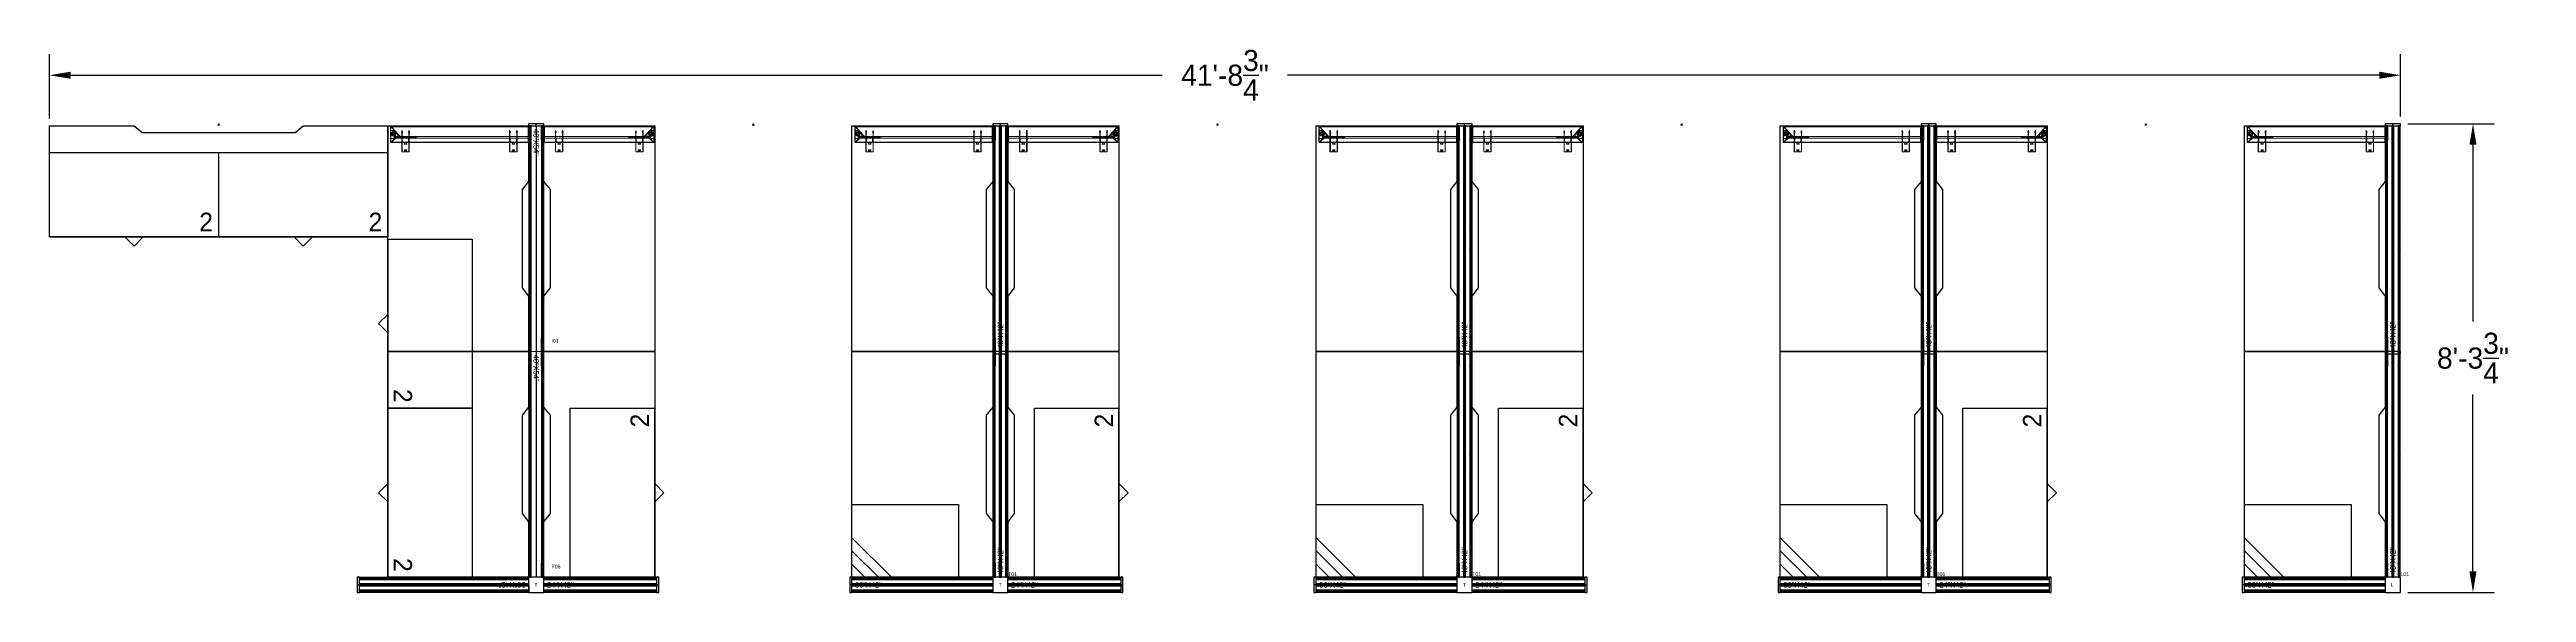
# Model space of a CAD drawing. Header units: inches. Extents: x 126 to 13186, y 9 to 361.
# Drawn here: x 126 to 654, y 36 to 152 of the extents above; entities that cross this region are included whole.
import ezdxf

# ---------------------------------------------------------------- set-up
doc = ezdxf.new("R2010")
doc.units = ezdxf.units.IN
doc.header["$MEASUREMENT"] = 0
for name, color, linetype in [('DD2D', 7, 'Continuous'), ('DD2D_Geometry', 7, 'Continuous'), ('ENFASIS NEW', 7, 'Continuous'), ('Id Unión', 7, 'Continuous'), ('LATEFILE', 7, 'Continuous'), ('LATFILE', 7, 'Continuous'), ('LF', 7, 'Continuous'), ('S7000', 7, 'Continuous')]:
    doc.layers.add(name, color=color, linetype=linetype)
doc.styles.get("Standard").update_dxf_attribs({"font": 'stylu.ttf'})
doc.dimstyles.get("Standard").update_dxf_attribs({"dimscale": 25, "dimtxt": 0.18, "dimasz": 0.18, "dimexe": 0.18, "dimexo": 0.0625, "dimgap": 0.09, "dimtad": 0, "dimtih": 1, "dimtoh": 1, "dimzin": 0, "dimdsep": 46, "dimlunit": 4, "dimtxsty": 'Standard', "dimcen": 0.09, "dimadec": 0, "dimazin": 0, "dimtfac": 1, "dimtofl": 0, "dimtmove": 0, "dimatfit": 3, "dimfxl": 1, "dimtolj": 1, "dimtzin": 0, "dimarcsym": 0})

# ---------------------------------------------------------------- blocks, each defined once
blk = doc.blocks.new('DD40103048AB')
at = {"color": 1}
for p, q in [((0.004, -0.004), (-0.004, 0.004)), ((0.004, 0.004), (-0.004, -0.004))]:
    blk.add_line(p, q, dxfattribs=at)
blk.add_lwpolyline([(-0.266, -0.042), (0.266, -0.042), (0.31, -0.007), (0.61, -0.007), (0.61, -0.769), (-0.61, -0.769), (-0.61, -0.007), (-0.31, -0.007)], close=True)
blk.add_point((0, 0))
blk.add_point((0, 0))
blk.add_point((0, 0), dxfattribs=at)
blk = doc.blocks.new('DD40102448AB')
at = {"color": 1}
for p, q in [((0.004, -0.004), (-0.004, 0.004)), ((0.004, 0.004), (-0.004, -0.004))]:
    blk.add_line(p, q, dxfattribs=at)
blk.add_lwpolyline([(-0.266, -0.042), (0.266, -0.042), (0.31, -0.007), (0.61, -0.007), (0.61, -0.607), (-0.61, -0.607), (-0.61, -0.007), (-0.31, -0.007)], close=True)
blk.add_point((0, 0))
blk.add_point((0, 0))
blk.add_point((0, 0), dxfattribs=at)
blk = doc.blocks.new('DD40102472AB')
at = {"color": 1}
for p, q in [((0.004, -0.004), (-0.004, 0.004)), ((0.004, 0.004), (-0.004, -0.004))]:
    blk.add_line(p, q, dxfattribs=at)
blk.add_lwpolyline([(-0.414, -0.042), (0.414, -0.042), (0.458, -0.007), (0.915, -0.007), (0.915, -0.607), (-0.915, -0.607), (-0.915, -0.007), (-0.458, -0.007)], close=True)
blk.add_point((0, 0))
blk.add_point((0, 0))
blk.add_point((0, 0), dxfattribs=at)
blk = doc.blocks.new('DD350630S')
at = {"color": 0, "linetype": 'Continuous', "lineweight": 0}
for p, q in [((0.002, 0.023), (0, 0.023)), ((0, 0.013), (0, 0.023)), ((0.002, 0.016), (0, 0.016)), ((0, 0), (0, 0.013)), ((0, 0.013), (0.002, 0.013)), ((0.002, 0.023), (0.002, 0.013)), ((0.002, 0), (0.002, 0.013)), ((0.003, -0.001), (0.09, -0.001)), ((0.003, -0.003), (0.09, -0.003)), ((0.004, -0.003), (0.004, -0.745)), ((0.005, -0.001), (0.005, -0.003)), ((0.005, -0.003), (0.005, -0.745)), ((0.011, -0.001), (0.011, -0.003)), ((0.024, -0.063), (0.024, -0.064)), ((0.032, -0.063), (0.024, -0.063)), ((0.031, -0.064), (0.024, -0.064)), ((0.024, -0.101), (0.024, -0.103)), ((0.024, -0.101), (0.031, -0.101)), ((0.024, -0.103), (0.032, -0.103)), ((0.025, -0.001), (0.025, -0.003)), ((0.031, -0.001), (0.031, -0.003)), ((0.037, -0.064), (0.031, -0.064)), ((0.031, -0.101), (0.037, -0.101)), ((0.036, -0.063), (0.032, -0.063)), ((0.032, -0.103), (0.036, -0.103)), ((0.087, -0.063), (0.036, -0.063)), ((0.036, -0.103), (0.087, -0.103)), ((0.087, -0.064), (0.037, -0.064)), ((0.037, -0.101), (0.087, -0.101)), ((0.057, -0.003), (0.057, -0.722)), ((0.058, -0.003), (0.058, -0.724)), ((0.058, -0.003), (0.058, -0.725)), ((0.058, -0.003), (0.058, -0.724)), ((0.062, -0.001), (0.062, -0.003)), ((0.066, -0.003), (0.066, -0.719)), ((0.067, -0.003), (0.067, -0.719)), ((0.068, -0.001), (0.068, -0.003)), ((0.07, -0.066), (0.07, -0.063)), ((0.087, -0.066), (0.07, -0.066)), ((0.07, -0.1), (0.087, -0.1)), ((0.07, -0.103), (0.07, -0.1)), ((0.071, -0.063), (0.071, -0.066)), ((0.071, -0.1), (0.071, -0.103)), ((0.077, -0.001), (0.077, -0.003)), ((0.082, -0.001), (0.082, -0.003)), ((0.083, -0.001), (0.083, -0.003)), ((0.087, -0.063), (0.087, -0.003)), ((0.087, -0.063), (0.087, -0.063)), ((0.087, -0.063), (0.087, -0.063)), ((0.087, -0.066), (0.087, -0.063)), ((0.087, -0.065), (0.087, -0.063)), ((0.087, -0.063), (0.14, -0.063)), ((0.087, -0.064), (0.087, -0.064)), ((0.087, -0.064), (0.14, -0.064)), ((0.087, -0.065), (0.087, -0.1)), ((0.087, -0.066), (0.087, -0.066)), ((0.087, -0.066), (0.087, -0.066)), ((0.089, -0.066), (0.087, -0.066)), ((0.087, -0.1), (0.087, -0.066)), ((0.087, -0.1), (0.087, -0.1)), ((0.087, -0.103), (0.087, -0.1)), ((0.087, -0.1), (0.087, -0.1)), ((0.087, -0.103), (0.087, -0.1)), ((0.087, -0.1), (0.089, -0.1)), ((0.087, -0.101), (0.087, -0.101)), ((0.087, -0.101), (0.14, -0.101)), ((0.087, -0.103), (0.087, -0.103)), ((0.087, -0.103), (0.087, -0.103)), ((0.087, -0.103), (0.14, -0.103)), ((0.087, -0.647), (0.087, -0.103)), ((0.088, -0.001), (0.088, -0.003)), ((0.089, -0.063), (0.089, -0.003)), ((0.089, -0.1), (0.089, -0.066)), ((0.089, -0.647), (0.089, -0.103)), ((0.09, -0.001), (0.09, -0.003)), ((0.092, -0.086), (0.092, -0.079)), ((0.099, -0.079), (0.099, -0.086)), ((0.11, -0.064), (0.11, -0.063)), ((0.11, -0.101), (0.11, -0.103)), ((0.129, -0.086), (0.129, -0.079)), ((0.135, -0.079), (0.135, -0.086)), ((0.14, -0.063), (0.14, -0.065)), ((0.14, -0.065), (0.14, -0.1)), ((0.14, -0.1), (0.14, -0.103)), ((0.024, -0.647), (0.024, -0.648)), ((0.032, -0.647), (0.024, -0.647)), ((0.031, -0.648), (0.024, -0.648)), ((0.037, -0.648), (0.031, -0.648)), ((0.036, -0.647), (0.032, -0.647)), ((0.087, -0.647), (0.036, -0.647)), ((0.087, -0.648), (0.037, -0.648)), ((0.066, -0.609), (0.061, -0.609)), ((0.061, -0.609), (0.061, -0.714)), ((0.066, -0.633), (0.067, -0.633)), ((0.066, -0.64), (0.067, -0.64)), ((0.07, -0.65), (0.07, -0.647)), ((0.087, -0.65), (0.07, -0.65)), ((0.071, -0.647), (0.071, -0.65)), ((0.087, -0.647), (0.087, -0.647)), ((0.087, -0.65), (0.087, -0.647)), ((0.087, -0.647), (0.087, -0.647)), ((0.087, -0.649), (0.087, -0.647)), ((0.087, -0.647), (0.14, -0.647)), ((0.087, -0.648), (0.087, -0.648)), ((0.087, -0.648), (0.14, -0.648)), ((0.087, -0.649), (0.087, -0.684)), ((0.087, -0.65), (0.087, -0.65)), ((0.087, -0.65), (0.087, -0.65)), ((0.089, -0.65), (0.087, -0.65)), ((0.087, -0.684), (0.087, -0.65)), ((0.089, -0.684), (0.089, -0.65)), ((0.092, -0.67), (0.092, -0.663)), ((0.099, -0.663), (0.099, -0.67)), ((0.11, -0.648), (0.11, -0.647)), ((0.129, -0.67), (0.129, -0.663)), ((0.135, -0.663), (0.135, -0.67)), ((0.14, -0.647), (0.14, -0.649)), ((0.14, -0.649), (0.14, -0.684)), ((0.004, -0.743), (0.064, -0.688)), ((0.004, -0.743), (0.064, -0.688)), ((0.005, -0.744), (0.065, -0.689)), ((0.005, -0.744), (0.065, -0.689)), ((0.087, -0.745), (0.006, -0.745)), ((0.087, -0.745), (0.006, -0.745)), ((0.087, -0.747), (0.006, -0.747)), ((0.006, -0.747), (0.087, -0.747)), ((0.024, -0.685), (0.024, -0.687)), ((0.024, -0.685), (0.031, -0.685)), ((0.024, -0.687), (0.032, -0.687)), ((0.025, -0.727), (0.046, -0.708)), ((0.025, -0.745), (0.025, -0.727)), ((0.068, -0.745), (0.025, -0.745)), ((0.031, -0.685), (0.037, -0.685)), ((0.032, -0.687), (0.036, -0.687)), ((0.036, -0.687), (0.087, -0.687)), ((0.037, -0.685), (0.087, -0.685)), ((0.046, -0.708), (0.065, -0.708)), ((0.065, -0.718), (0.056, -0.718)), ((0.056, -0.718), (0.056, -0.728)), ((0.056, -0.728), (0.068, -0.728)), ((0.065, -0.719), (0.057, -0.722)), ((0.065, -0.719), (0.057, -0.723)), ((0.057, -0.722), (0.058, -0.724)), ((0.057, -0.723), (0.058, -0.724)), ((0.058, -0.724), (0.066, -0.721)), ((0.066, -0.721), (0.058, -0.724)), ((0.066, -0.721), (0.058, -0.724)), ((0.058, -0.724), (0.066, -0.721)), ((0.058, -0.725), (0.066, -0.722)), ((0.058, -0.726), (0.066, -0.722)), ((0.058, -0.724), (0.058, -0.725)), ((0.058, -0.724), (0.058, -0.726)), ((0.066, -0.692), (0.061, -0.692)), ((0.066, -0.714), (0.061, -0.714)), ((0.064, -0.702), (0.064, -0.709)), ((0.064, -0.702), (0.066, -0.702)), ((0.064, -0.709), (0.066, -0.709)), ((0.065, -0.704), (0.067, -0.704)), ((0.065, -0.704), (0.065, -0.707)), ((0.065, -0.707), (0.067, -0.707)), ((0.065, -0.708), (0.065, -0.718)), ((0.066, -0.673), (0.067, -0.673)), ((0.066, -0.68), (0.067, -0.68)), ((0.066, -0.689), (0.066, -0.719)), ((0.066, -0.701), (0.067, -0.701)), ((0.066, -0.707), (0.067, -0.707)), ((0.067, -0.689), (0.067, -0.719)), ((0.067, -0.722), (0.087, -0.744)), ((0.067, -0.723), (0.087, -0.744)), ((0.068, -0.721), (0.088, -0.743)), ((0.068, -0.721), (0.088, -0.743)), ((0.068, -0.728), (0.068, -0.745)), ((0.07, -0.684), (0.087, -0.684)), ((0.07, -0.687), (0.07, -0.684)), ((0.071, -0.684), (0.071, -0.687)), ((0.087, -0.684), (0.087, -0.684)), ((0.087, -0.687), (0.087, -0.684)), ((0.087, -0.684), (0.087, -0.684)), ((0.087, -0.687), (0.087, -0.684)), ((0.087, -0.684), (0.089, -0.684)), ((0.087, -0.685), (0.087, -0.685)), ((0.087, -0.685), (0.14, -0.685)), ((0.087, -0.687), (0.087, -0.687)), ((0.087, -0.687), (0.087, -0.687)), ((0.087, -0.687), (0.14, -0.687)), ((0.087, -0.744), (0.087, -0.687)), ((0.089, -0.744), (0.089, -0.687)), ((0.11, -0.685), (0.11, -0.687)), ((0.14, -0.684), (0.14, -0.687))]:
    blk.add_line(p, q, dxfattribs=at)
for centre, radius, start, end in [((0.003, 0), 0.00253, 180, 270), ((0.003, 0), 0.000633, 180, 270), ((0.034, -0.064), 0.00278, 0, 180), ((0.034, -0.064), 0.00278, 180, 0), ((0.034, -0.101), 0.00278, 0, 180), ((0.034, -0.101), 0.00278, 180, 0), ((0.096, -0.079), 0.00317, 0, 180), ((0.096, -0.086), 0.00317, 180, 0), ((0.132, -0.079), 0.00318, 0, 180), ((0.132, -0.086), 0.00318, 180, 0), ((0.034, -0.648), 0.00278, 0, 180), ((0.034, -0.648), 0.00278, 180, 0), ((0.096, -0.663), 0.00317, 0, 180), ((0.096, -0.67), 0.00317, 180, 0), ((0.132, -0.663), 0.00318, 0, 180), ((0.132, -0.67), 0.00318, 180, 0), ((0.043, -0.73), 0.013, 90, 270), ((0.034, -0.685), 0.00278, 0, 180), ((0.034, -0.685), 0.00278, 180, 0), ((0.043, -0.73), 0.0098, 90, 270), ((0.043, -0.73), 0.0085, 90, 270), ((0.043, -0.73), 0.008, 90, 270), ((0.043, -0.73), 0.00675, 0, 180), ((0.043, -0.73), 0.006, 90, 270), ((0.043, -0.73), 0.0065, 90, 270), ((0.043, -0.73), 0.00675, 180, 0), ((0.043, -0.73), 0.00545, 90, 270), ((0.043, -0.73), 0.00476, 90, 270), ((0.043, -0.73), 0.0045, 90, 270), ((0.043, -0.73), 0.013, 270, 90), ((0.043, -0.73), 0.0098, 270, 90), ((0.043, -0.73), 0.0085, 270, 90), ((0.043, -0.73), 0.008, 270, 90), ((0.043, -0.73), 0.006, 270, 90), ((0.043, -0.73), 0.0065, 270, 90), ((0.043, -0.73), 0.00545, 270, 90), ((0.043, -0.73), 0.00476, 270, 90), ((0.043, -0.73), 0.0045, 270, 90)]:
    blk.add_arc(centre, radius, start, end, dxfattribs=at)
for points, weights in [([(0.004, -0.745), (0.004, -0.744), (0.004, -0.743), (0.004, -0.743)], [1, 0.944706716257, 0.944706716257, 1]), ([(0.004, -0.744), (0.004, -0.744), (0.004, -0.743), (0.004, -0.743)], [0.972307865321, 0.947187137372, 0.956417848932, 1]), ([(0.004, -0.745), (0.004, -0.744), (0.004, -0.744), (0.004, -0.744)], [1, 0.988288867325, 0.979058155765, 0.972307865321]), ([(0.006, -0.747), (0.005, -0.747), (0.004, -0.746), (0.004, -0.745)], [1, 0.804737854124, 0.804737854124, 1]), ([(0.006, -0.747), (0.005, -0.747), (0.004, -0.746), (0.004, -0.745)], [1, 0.804737854124, 0.804737854124, 1]), ([(0.005, -0.745), (0.005, -0.744), (0.005, -0.744), (0.005, -0.744)], [1, 0.944706716257, 0.944706716257, 1]), ([(0.005, -0.745), (0.005, -0.744), (0.005, -0.744), (0.005, -0.744)], [1, 0.944706716257, 0.944706716257, 1]), ([(0.006, -0.745), (0.006, -0.745), (0.005, -0.745), (0.005, -0.745)], [1, 0.804737854124, 0.804737854124, 1]), ([(0.006, -0.745), (0.005, -0.745), (0.005, -0.745), (0.005, -0.745)], [1, 0.804737854124, 0.804737854124, 1]), ([(0.064, -0.688), (0.065, -0.686), (0.067, -0.687), (0.067, -0.689)], [1, 0.59916604595, 0.59916604595, 1]), ([(0.064, -0.688), (0.065, -0.686), (0.067, -0.687), (0.067, -0.689)], [1, 0.59916604595, 0.59916604595, 1]), ([(0.065, -0.689), (0.065, -0.689), (0.066, -0.689), (0.066, -0.689)], [1, 0.59916604595, 0.59916604595, 1]), ([(0.065, -0.689), (0.065, -0.689), (0.066, -0.689), (0.066, -0.689)], [1, 0.59916604595, 0.59916604595, 1]), ([(0.066, -0.719), (0.066, -0.719), (0.065, -0.719), (0.065, -0.719)], [1, 0.884611873459, 0.884611873459, 1]), ([(0.066, -0.719), (0.066, -0.719), (0.065, -0.719), (0.065, -0.719)], [1, 0.884393166085, 0.884393166085, 1]), ([(0.067, -0.719), (0.067, -0.72), (0.067, -0.72), (0.066, -0.721)], [1, 0.884611873459, 0.884611873459, 1]), ([(0.067, -0.719), (0.067, -0.72), (0.067, -0.72), (0.066, -0.721)], [1, 0.884393166085, 0.884393166085, 1]), ([(0.066, -0.721), (0.067, -0.721), (0.067, -0.721), (0.068, -0.721)], [1, 0.884174271313, 0.884174271313, 1]), ([(0.066, -0.721), (0.067, -0.721), (0.067, -0.721), (0.068, -0.721)], [1, 0.884393166085, 0.884393166085, 1]), ([(0.066, -0.722), (0.067, -0.722), (0.067, -0.722), (0.067, -0.722)], [1, 0.884174271313, 0.884174271313, 1]), ([(0.066, -0.722), (0.067, -0.722), (0.067, -0.722), (0.067, -0.723)], [1, 0.884393166085, 0.884393166085, 1]), ([(0.089, -0.744), (0.089, -0.746), (0.088, -0.747), (0.087, -0.747)], [1, 0.804737854124, 0.804737854124, 1]), ([(0.087, -0.744), (0.087, -0.744), (0.087, -0.744), (0.087, -0.744)], [1, 0.953611711988, 0.953611711988, 1]), ([(0.087, -0.744), (0.087, -0.745), (0.087, -0.745), (0.087, -0.745)], [1, 0.804737854124, 0.804737854124, 1]), ([(0.087, -0.744), (0.087, -0.745), (0.087, -0.745), (0.087, -0.745)], [1, 0.59916604595, 0.59916604595, 1]), ([(0.088, -0.746), (0.088, -0.746), (0.087, -0.747), (0.087, -0.747)], [0.708386720159, 0.737079172857, 0.83428359947, 1]), ([(0.088, -0.743), (0.089, -0.743), (0.089, -0.744), (0.089, -0.744)], [1, 0.953611711988, 0.953611711988, 1]), ([(0.088, -0.743), (0.089, -0.744), (0.089, -0.745), (0.088, -0.746)], [1, 0.76488244648, 0.667678019866, 0.708386720159])]:
    blk.add_rational_spline(points, weights, degree=3, dxfattribs=at)
blk = doc.blocks.new('DD350524S')
at = {"color": 0, "linetype": 'Continuous', "lineweight": 0}
for p, q in [((-0.002, 0.023), (0, 0.023)), ((-0.002, 0.023), (-0.002, 0.013)), ((-0.002, 0.016), (0, 0.016)), ((-0.002, 0), (-0.002, 0.013)), ((0, 0.013), (-0.002, 0.013)), ((0, 0.013), (0, 0.023)), ((0, 0), (0, 0.013)), ((-0.14, -0.063), (-0.14, -0.065)), ((-0.087, -0.063), (-0.14, -0.063)), ((-0.087, -0.064), (-0.14, -0.064)), ((-0.14, -0.065), (-0.14, -0.1)), ((-0.14, -0.1), (-0.14, -0.103)), ((-0.087, -0.101), (-0.14, -0.101)), ((-0.087, -0.103), (-0.14, -0.103)), ((-0.135, -0.079), (-0.135, -0.086)), ((-0.129, -0.086), (-0.129, -0.079)), ((-0.11, -0.064), (-0.11, -0.063)), ((-0.11, -0.101), (-0.11, -0.103)), ((-0.099, -0.079), (-0.099, -0.086)), ((-0.092, -0.086), (-0.092, -0.079)), ((-0.003, -0.001), (-0.09, -0.001)), ((-0.09, -0.001), (-0.09, -0.003)), ((-0.003, -0.003), (-0.09, -0.003)), ((-0.089, -0.063), (-0.089, -0.003)), ((-0.089, -0.066), (-0.087, -0.066)), ((-0.089, -0.1), (-0.089, -0.066)), ((-0.087, -0.1), (-0.089, -0.1)), ((-0.089, -0.497), (-0.089, -0.103)), ((-0.088, -0.001), (-0.088, -0.003)), ((-0.087, -0.063), (-0.087, -0.003)), ((-0.087, -0.063), (-0.087, -0.063)), ((-0.087, -0.063), (-0.087, -0.063)), ((-0.087, -0.066), (-0.087, -0.063)), ((-0.087, -0.065), (-0.087, -0.063)), ((-0.087, -0.063), (-0.036, -0.063)), ((-0.087, -0.064), (-0.087, -0.064)), ((-0.087, -0.064), (-0.037, -0.064)), ((-0.087, -0.065), (-0.087, -0.1)), ((-0.087, -0.066), (-0.087, -0.066)), ((-0.087, -0.066), (-0.087, -0.066)), ((-0.087, -0.066), (-0.07, -0.066)), ((-0.087, -0.1), (-0.087, -0.066)), ((-0.087, -0.1), (-0.087, -0.1)), ((-0.087, -0.103), (-0.087, -0.1)), ((-0.087, -0.1), (-0.087, -0.1)), ((-0.087, -0.103), (-0.087, -0.1)), ((-0.07, -0.1), (-0.087, -0.1)), ((-0.087, -0.101), (-0.087, -0.101)), ((-0.037, -0.101), (-0.087, -0.101)), ((-0.087, -0.103), (-0.087, -0.103)), ((-0.087, -0.103), (-0.087, -0.103)), ((-0.087, -0.497), (-0.087, -0.103)), ((-0.036, -0.103), (-0.087, -0.103)), ((-0.083, -0.001), (-0.083, -0.003)), ((-0.082, -0.001), (-0.082, -0.003)), ((-0.077, -0.001), (-0.077, -0.003)), ((-0.071, -0.063), (-0.071, -0.066)), ((-0.071, -0.1), (-0.071, -0.103)), ((-0.07, -0.066), (-0.07, -0.063)), ((-0.07, -0.103), (-0.07, -0.1)), ((-0.068, -0.001), (-0.068, -0.003)), ((-0.067, -0.003), (-0.067, -0.569)), ((-0.066, -0.003), (-0.066, -0.569)), ((-0.062, -0.001), (-0.062, -0.003)), ((-0.058, -0.003), (-0.058, -0.575)), ((-0.058, -0.003), (-0.058, -0.574)), ((-0.058, -0.003), (-0.058, -0.574)), ((-0.057, -0.003), (-0.057, -0.572)), ((-0.037, -0.064), (-0.031, -0.064)), ((-0.031, -0.101), (-0.037, -0.101)), ((-0.036, -0.063), (-0.032, -0.063)), ((-0.032, -0.103), (-0.036, -0.103)), ((-0.032, -0.063), (-0.024, -0.063)), ((-0.024, -0.103), (-0.032, -0.103)), ((-0.031, -0.001), (-0.031, -0.003)), ((-0.031, -0.064), (-0.024, -0.064)), ((-0.024, -0.101), (-0.031, -0.101)), ((-0.025, -0.001), (-0.025, -0.003)), ((-0.024, -0.063), (-0.024, -0.064)), ((-0.024, -0.101), (-0.024, -0.103)), ((-0.011, -0.001), (-0.011, -0.003)), ((-0.005, -0.001), (-0.005, -0.003)), ((-0.005, -0.003), (-0.005, -0.595)), ((-0.004, -0.003), (-0.004, -0.595)), ((-0.14, -0.497), (-0.14, -0.499)), ((-0.087, -0.497), (-0.14, -0.497)), ((-0.087, -0.498), (-0.14, -0.498)), ((-0.14, -0.499), (-0.14, -0.534)), ((-0.14, -0.534), (-0.14, -0.537)), ((-0.087, -0.535), (-0.14, -0.535)), ((-0.135, -0.513), (-0.135, -0.52)), ((-0.129, -0.52), (-0.129, -0.513)), ((-0.11, -0.498), (-0.11, -0.497)), ((-0.11, -0.535), (-0.11, -0.537)), ((-0.099, -0.513), (-0.099, -0.52)), ((-0.092, -0.52), (-0.092, -0.513)), ((-0.089, -0.5), (-0.087, -0.5)), ((-0.089, -0.534), (-0.089, -0.5)), ((-0.087, -0.534), (-0.089, -0.534)), ((-0.087, -0.497), (-0.087, -0.497)), ((-0.087, -0.5), (-0.087, -0.497)), ((-0.087, -0.497), (-0.087, -0.497)), ((-0.087, -0.499), (-0.087, -0.497)), ((-0.087, -0.497), (-0.036, -0.497)), ((-0.087, -0.498), (-0.087, -0.498)), ((-0.087, -0.498), (-0.037, -0.498)), ((-0.087, -0.499), (-0.087, -0.534)), ((-0.087, -0.5), (-0.087, -0.5)), ((-0.087, -0.5), (-0.087, -0.5)), ((-0.087, -0.5), (-0.07, -0.5)), ((-0.087, -0.534), (-0.087, -0.5)), ((-0.087, -0.534), (-0.087, -0.534)), ((-0.087, -0.537), (-0.087, -0.534)), ((-0.087, -0.534), (-0.087, -0.534)), ((-0.087, -0.537), (-0.087, -0.534)), ((-0.07, -0.534), (-0.087, -0.534)), ((-0.087, -0.535), (-0.087, -0.535)), ((-0.037, -0.535), (-0.087, -0.535)), ((-0.071, -0.497), (-0.071, -0.5)), ((-0.071, -0.534), (-0.071, -0.537)), ((-0.07, -0.5), (-0.07, -0.497)), ((-0.07, -0.537), (-0.07, -0.534)), ((-0.066, -0.483), (-0.067, -0.483)), ((-0.066, -0.49), (-0.067, -0.49)), ((-0.066, -0.523), (-0.067, -0.523)), ((-0.066, -0.53), (-0.067, -0.53)), ((-0.066, -0.459), (-0.061, -0.459)), ((-0.061, -0.459), (-0.061, -0.564)), ((-0.037, -0.498), (-0.031, -0.498)), ((-0.031, -0.535), (-0.037, -0.535)), ((-0.036, -0.497), (-0.032, -0.497)), ((-0.032, -0.497), (-0.024, -0.497)), ((-0.031, -0.498), (-0.024, -0.498)), ((-0.024, -0.535), (-0.031, -0.535)), ((-0.024, -0.497), (-0.024, -0.498)), ((-0.024, -0.535), (-0.024, -0.537)), ((-0.087, -0.537), (-0.14, -0.537)), ((-0.089, -0.594), (-0.089, -0.537)), ((-0.068, -0.571), (-0.088, -0.593)), ((-0.068, -0.571), (-0.088, -0.593)), ((-0.087, -0.537), (-0.087, -0.537)), ((-0.087, -0.537), (-0.087, -0.537)), ((-0.087, -0.594), (-0.087, -0.537)), ((-0.036, -0.537), (-0.087, -0.537)), ((-0.067, -0.572), (-0.087, -0.594)), ((-0.067, -0.573), (-0.087, -0.594)), ((-0.087, -0.595), (-0.006, -0.595)), ((-0.087, -0.595), (-0.006, -0.595)), ((-0.006, -0.597), (-0.087, -0.597)), ((-0.087, -0.597), (-0.006, -0.597)), ((-0.056, -0.578), (-0.068, -0.578)), ((-0.068, -0.578), (-0.068, -0.595)), ((-0.068, -0.595), (-0.025, -0.595)), ((-0.067, -0.539), (-0.067, -0.569)), ((-0.066, -0.551), (-0.067, -0.551)), ((-0.065, -0.554), (-0.067, -0.554)), ((-0.066, -0.557), (-0.067, -0.557)), ((-0.065, -0.557), (-0.067, -0.557)), ((-0.066, -0.539), (-0.066, -0.569)), ((-0.066, -0.542), (-0.061, -0.542)), ((-0.064, -0.552), (-0.066, -0.552)), ((-0.064, -0.559), (-0.066, -0.559)), ((-0.066, -0.564), (-0.061, -0.564)), ((-0.066, -0.571), (-0.058, -0.574)), ((-0.058, -0.574), (-0.066, -0.571)), ((-0.058, -0.574), (-0.066, -0.571)), ((-0.066, -0.571), (-0.058, -0.574)), ((-0.058, -0.576), (-0.066, -0.572)), ((-0.058, -0.575), (-0.066, -0.572)), ((-0.005, -0.594), (-0.065, -0.539)), ((-0.005, -0.594), (-0.065, -0.539)), ((-0.065, -0.554), (-0.065, -0.557)), ((-0.046, -0.558), (-0.065, -0.558)), ((-0.065, -0.558), (-0.065, -0.568)), ((-0.065, -0.568), (-0.056, -0.568)), ((-0.065, -0.569), (-0.057, -0.573)), ((-0.065, -0.569), (-0.057, -0.572)), ((-0.004, -0.593), (-0.064, -0.538)), ((-0.004, -0.593), (-0.064, -0.538)), ((-0.064, -0.552), (-0.064, -0.559)), ((-0.057, -0.572), (-0.058, -0.574)), ((-0.057, -0.573), (-0.058, -0.574)), ((-0.058, -0.574), (-0.058, -0.576)), ((-0.058, -0.574), (-0.058, -0.575)), ((-0.056, -0.568), (-0.056, -0.578)), ((-0.025, -0.577), (-0.046, -0.558)), ((-0.032, -0.537), (-0.036, -0.537)), ((-0.024, -0.537), (-0.032, -0.537)), ((-0.025, -0.595), (-0.025, -0.577))]:
    blk.add_line(p, q, dxfattribs=at)
for centre, radius, start, end in [((-0.003, 0), 0.00253, 270, 0), ((-0.003, 0), 0.000633, 270, 0), ((-0.132, -0.079), 0.00318, 0, 180), ((-0.132, -0.086), 0.00318, 180, 0), ((-0.096, -0.079), 0.00317, 0, 180), ((-0.096, -0.086), 0.00317, 180, 0), ((-0.034, -0.064), 0.00278, 0, 180), ((-0.034, -0.064), 0.00278, 180, 0), ((-0.034, -0.101), 0.00278, 0, 180), ((-0.034, -0.101), 0.00278, 180, 0), ((-0.132, -0.513), 0.00318, 0, 180), ((-0.132, -0.52), 0.00318, 180, 0), ((-0.096, -0.513), 0.00317, 0, 180), ((-0.096, -0.52), 0.00317, 180, 0), ((-0.034, -0.498), 0.00278, 0, 180), ((-0.034, -0.498), 0.00278, 180, 0), ((-0.034, -0.535), 0.00278, 0, 180), ((-0.034, -0.535), 0.00278, 180, 0), ((-0.043, -0.58), 0.013, 90, 270), ((-0.043, -0.58), 0.0098, 90, 270), ((-0.043, -0.58), 0.0085, 90, 270), ((-0.043, -0.58), 0.008, 90, 270), ((-0.043, -0.58), 0.00675, 0, 180), ((-0.043, -0.58), 0.0065, 90, 270), ((-0.043, -0.58), 0.00675, 180, 0), ((-0.043, -0.58), 0.006, 90, 270), ((-0.043, -0.58), 0.00545, 90, 270), ((-0.043, -0.58), 0.00476, 90, 270), ((-0.043, -0.58), 0.0045, 90, 270), ((-0.043, -0.58), 0.013, 270, 90), ((-0.043, -0.58), 0.0098, 270, 90), ((-0.043, -0.58), 0.0085, 270, 90), ((-0.043, -0.58), 0.008, 270, 90), ((-0.043, -0.58), 0.006, 270, 90), ((-0.043, -0.58), 0.0065, 270, 90), ((-0.043, -0.58), 0.00545, 270, 90), ((-0.043, -0.58), 0.00476, 270, 90), ((-0.043, -0.58), 0.0045, 270, 90)]:
    blk.add_arc(centre, radius, start, end, dxfattribs=at)
for points, weights in [([(-0.088, -0.593), (-0.089, -0.594), (-0.089, -0.595), (-0.088, -0.596)], [1, 0.764882446479, 0.667678019866, 0.708386720159]), ([(-0.088, -0.593), (-0.089, -0.593), (-0.089, -0.594), (-0.089, -0.594)], [1, 0.953611711988, 0.953611711988, 1]), ([(-0.089, -0.594), (-0.089, -0.596), (-0.088, -0.597), (-0.087, -0.597)], [1, 0.804737854124, 0.804737854124, 1]), ([(-0.088, -0.596), (-0.088, -0.596), (-0.087, -0.597), (-0.087, -0.597)], [0.708386720159, 0.737079172857, 0.834283599471, 1]), ([(-0.087, -0.594), (-0.087, -0.595), (-0.087, -0.595), (-0.087, -0.595)], [1, 0.59916604595, 0.59916604595, 1]), ([(-0.087, -0.594), (-0.087, -0.594), (-0.087, -0.594), (-0.087, -0.594)], [1, 0.953611711988, 0.953611711988, 1]), ([(-0.087, -0.594), (-0.087, -0.595), (-0.087, -0.595), (-0.087, -0.595)], [1, 0.804737854124, 0.804737854124, 1]), ([(-0.066, -0.571), (-0.067, -0.571), (-0.067, -0.571), (-0.068, -0.571)], [1, 0.884393166085, 0.884393166085, 1]), ([(-0.066, -0.571), (-0.067, -0.571), (-0.067, -0.571), (-0.068, -0.571)], [1, 0.884174271313, 0.884174271313, 1]), ([(-0.064, -0.538), (-0.065, -0.536), (-0.067, -0.537), (-0.067, -0.539)], [1, 0.59916604595, 0.59916604595, 1]), ([(-0.064, -0.538), (-0.065, -0.536), (-0.067, -0.537), (-0.067, -0.539)], [1, 0.59916604595, 0.59916604595, 1]), ([(-0.067, -0.569), (-0.067, -0.57), (-0.067, -0.57), (-0.066, -0.571)], [1, 0.884393166085, 0.884393166085, 1]), ([(-0.067, -0.569), (-0.067, -0.57), (-0.067, -0.57), (-0.066, -0.571)], [1, 0.884611873459, 0.884611873459, 1]), ([(-0.066, -0.572), (-0.067, -0.572), (-0.067, -0.572), (-0.067, -0.573)], [1, 0.884393166085, 0.884393166085, 1]), ([(-0.066, -0.572), (-0.067, -0.572), (-0.067, -0.572), (-0.067, -0.572)], [1, 0.884174271313, 0.884174271313, 1]), ([(-0.065, -0.539), (-0.065, -0.539), (-0.066, -0.539), (-0.066, -0.539)], [1, 0.59916604595, 0.59916604595, 1]), ([(-0.065, -0.539), (-0.065, -0.539), (-0.066, -0.539), (-0.066, -0.539)], [1, 0.59916604595, 0.59916604595, 1]), ([(-0.066, -0.569), (-0.066, -0.569), (-0.065, -0.569), (-0.065, -0.569)], [1, 0.884393166085, 0.884393166085, 1]), ([(-0.066, -0.569), (-0.066, -0.569), (-0.065, -0.569), (-0.065, -0.569)], [1, 0.884611873459, 0.884611873459, 1]), ([(-0.006, -0.597), (-0.005, -0.597), (-0.004, -0.596), (-0.004, -0.595)], [1, 0.804737854124, 0.804737854124, 1]), ([(-0.006, -0.597), (-0.005, -0.597), (-0.004, -0.596), (-0.004, -0.595)], [1, 0.804737854124, 0.804737854124, 1]), ([(-0.006, -0.595), (-0.005, -0.595), (-0.005, -0.595), (-0.005, -0.595)], [1, 0.804737854124, 0.804737854124, 1]), ([(-0.006, -0.595), (-0.006, -0.595), (-0.005, -0.595), (-0.005, -0.595)], [1, 0.804737854124, 0.804737854124, 1]), ([(-0.005, -0.595), (-0.005, -0.594), (-0.005, -0.594), (-0.005, -0.594)], [1, 0.944706716257, 0.944706716257, 1]), ([(-0.005, -0.595), (-0.005, -0.594), (-0.005, -0.594), (-0.005, -0.594)], [1, 0.944706716257, 0.944706716257, 1]), ([(-0.004, -0.594), (-0.004, -0.594), (-0.004, -0.593), (-0.004, -0.593)], [0.972307865321, 0.947187137372, 0.956417848932, 1]), ([(-0.004, -0.595), (-0.004, -0.594), (-0.004, -0.593), (-0.004, -0.593)], [1, 0.944706716257, 0.944706716257, 1]), ([(-0.004, -0.595), (-0.004, -0.594), (-0.004, -0.594), (-0.004, -0.594)], [1, 0.988288867325, 0.979058155765, 0.972307865321])]:
    blk.add_rational_spline(points, weights, degree=3, dxfattribs=at)
blk = doc.blocks.new('LF4023627S')
for p, q in [((0, 0), (0.914, 0)), ((0, -0.457), (0.914, -0.457))]:
    blk.add_line(p, q)
at = {"layer": 'LATEFILE'}
for p, q in [((0, -0.457), (0, 0)), ((0.914, 0), (0.914, -0.457))]:
    blk.add_line(p, q, dxfattribs=at)
blk.add_lwpolyline([(0.407, -0.457), (0.457, -0.507), (0.507, -0.457)], close=True, dxfattribs=at)
at = {"layer": 'LATFILE', "insert": (0.81, -0.326), "char_height": 0.1, "width": 0.07696, "attachment_point": 1}
blk.add_mtext('2', dxfattribs=at)
blk = doc.blocks.new('DD40102442AB')
at = {"color": 1}
for p, q in [((0.004, -0.004), (-0.004, 0.004)), ((0.004, 0.004), (-0.004, -0.004))]:
    blk.add_line(p, q, dxfattribs=at)
blk.add_point((0, 0))
blk.add_point((0, 0))
blk.add_point((0, 0), dxfattribs=at)
blk = doc.blocks.new('S7012')
for p, q in [((0.18, -0.577), (0.393, -0.364)), ((0.25, -0.577), (0.393, -0.434)), ((0.323, -0.577), (0.393, -0.507))]:
    blk.add_line(p, q)
blk.add_lwpolyline([(0, 0), (0.393, 0), (0.393, -0.577), (0, -0.577)], close=True)
blk = doc.blocks.new('DD101048542D')
at = {"color": 3, "linetype": 'Continuous', "lineweight": 0}
for p, q in [((0, -0.025), (0, 0.025)), ((0.002, 0.027), (0.021, 0.027)), ((0.002, 0.027), (0.022, 0.027)), ((0.075, 0.027), (0.021, 0.027)), ((0.075, 0.027), (0.075, 0.027)), ((0.077, 0.026), (0.077, 0.034)), ((1.143, 0.034), (0.077, 0.034)), ((1.143, 0.034), (1.143, 0.026)), ((1.145, 0.027), (1.199, 0.027)), ((1.145, 0.027), (1.145, 0.027)), ((1.218, 0.027), (1.198, 0.027)), ((1.218, 0.027), (1.199, 0.027)), ((1.22, -0.025), (1.22, 0.025)), ((0.025, -0.028), (0.002, -0.028)), ((0.025, -0.028), (0.075, -0.028)), ((0.075, -0.028), (0.075, -0.028)), ((0.077, -0.034), (0.077, -0.026)), ((1.143, -0.034), (0.077, -0.034)), ((1.143, -0.026), (1.143, -0.034)), ((1.195, -0.028), (1.145, -0.028)), ((1.145, -0.028), (1.145, -0.028)), ((1.195, -0.028), (1.218, -0.028))]:
    blk.add_line(p, q, dxfattribs=at)
at = {"color": 3}
for p, q in [((0.606, 0.038), (0.614, 0.031)), ((0.606, 0.031), (0.614, 0.038)), ((0.606, -0.038), (0.614, -0.031)), ((0.606, -0.031), (0.614, -0.038))]:
    blk.add_line(p, q, dxfattribs=at)
for centre in [(0.56, -0.034), (0.66, -0.034)]:
    blk.add_circle(centre, 0.005, dxfattribs=at)
at = {"color": 3, "linetype": 'Continuous', "lineweight": 0}
for centre, radius, start, end in [((0.002, 0.025), 0.00203, 90, 180), ((0.075, 0.026), 0.00151, 10.021, 90), ((0.075, 0.026), 0.00151, 0, 10.021), ((1.145, 0.026), 0.00151, 169.979, 180), ((1.145, 0.026), 0.00151, 169.979, 180), ((1.145, 0.026), 0.00151, 90, 169.979), ((1.218, 0.025), 0.00203, 0, 90), ((0.002, -0.025), 0.00203, 180, 270), ((0.075, -0.026), 0.00151, 270, 349.979), ((0.075, -0.026), 0.00151, 349.979, 0), ((1.145, -0.026), 0.00151, 180, 190.021), ((1.145, -0.026), 0.00151, 180, 190.021), ((1.145, -0.026), 0.00151, 190.021, 270), ((1.218, -0.025), 0.00203, 270, 0)]:
    blk.add_arc(centre, radius, start, end, dxfattribs=at)
at = {"color": 3}
for p in [(0.61, 0.034), (0.61, -0.034)]:
    blk.add_point(p, dxfattribs=at)
at = {"insert": (0.017, 0.015), "char_height": 0.03, "attachment_point": 1}
blk.add_mtext_dynamic_manual_height_columns('48"X54"', width=75.49402, gutter_width=12.5, heights=[0], dxfattribs=at)
blk = doc.blocks.new('SPACE_DD10104854')
blk.add_blockref('DD101048542D', (0, 0))
blk = doc.blocks.new('DD101024422D')
at = {"color": 1, "linetype": 'Continuous', "lineweight": 0}
for p, q in [((0, -0.025), (0, 0.025)), ((0.002, 0.027), (0.021, 0.027)), ((0.002, 0.027), (0.022, 0.027)), ((0.075, 0.027), (0.021, 0.027)), ((0.075, 0.027), (0.075, 0.027)), ((0.077, 0.026), (0.077, 0.034)), ((0.533, 0.034), (0.077, 0.034)), ((0.533, 0.034), (0.533, 0.026)), ((0.535, 0.027), (0.589, 0.027)), ((0.535, 0.027), (0.535, 0.027)), ((0.608, 0.027), (0.588, 0.027)), ((0.608, 0.027), (0.589, 0.027)), ((0.61, -0.025), (0.61, 0.025)), ((0.025, -0.028), (0.002, -0.028)), ((0.025, -0.028), (0.075, -0.028)), ((0.075, -0.028), (0.075, -0.028)), ((0.077, -0.034), (0.077, -0.026)), ((0.533, -0.034), (0.077, -0.034)), ((0.533, -0.026), (0.533, -0.034)), ((0.585, -0.028), (0.535, -0.028)), ((0.535, -0.028), (0.535, -0.028)), ((0.585, -0.028), (0.608, -0.028))]:
    blk.add_line(p, q, dxfattribs=at)
at = {"color": 1}
for p, q in [((0.301, 0.038), (0.309, 0.031)), ((0.301, 0.031), (0.309, 0.038)), ((0.301, -0.038), (0.309, -0.031)), ((0.301, -0.031), (0.309, -0.038))]:
    blk.add_line(p, q, dxfattribs=at)
for centre in [(0.255, -0.034), (0.355, -0.034)]:
    blk.add_circle(centre, 0.005, dxfattribs=at)
at = {"color": 1, "linetype": 'Continuous', "lineweight": 0}
for centre, radius, start, end in [((0.002, 0.025), 0.00203, 90, 180), ((0.075, 0.026), 0.00151, 10.021, 90), ((0.075, 0.026), 0.00151, 0, 10.021), ((0.535, 0.026), 0.00151, 169.979, 180), ((0.535, 0.026), 0.00151, 169.979, 180), ((0.535, 0.026), 0.00151, 90, 169.979), ((0.608, 0.025), 0.00203, 0, 90), ((0.002, -0.025), 0.00203, 180, 270), ((0.075, -0.026), 0.00151, 270, 349.979), ((0.075, -0.026), 0.00151, 349.979, 0), ((0.535, -0.026), 0.00151, 180, 190.021), ((0.535, -0.026), 0.00151, 180, 190.021), ((0.535, -0.026), 0.00151, 190.021, 270), ((0.608, -0.025), 0.00203, 270, 0)]:
    blk.add_arc(centre, radius, start, end, dxfattribs=at)
at = {"color": 1}
for p in [(0.305, 0.034), (0.305, -0.034)]:
    blk.add_point(p, dxfattribs=at)
at = {"insert": (0.017, 0.015), "char_height": 0.03, "attachment_point": 1}
blk.add_mtext_dynamic_manual_height_columns('24"X42"', width=75.49402, gutter_width=12.5, heights=[0], dxfattribs=at)
blk = doc.blocks.new('SPACE_DD10102442')
blk.add_blockref('DD101024422D', (0, 0))
blk = doc.blocks.new('DD101036422D')
at = {"color": 1, "linetype": 'Continuous', "lineweight": 0}
for p, q in [((0, -0.025), (0, 0.025)), ((0.002, 0.027), (0.021, 0.027)), ((0.002, 0.027), (0.022, 0.027)), ((0.075, 0.027), (0.021, 0.027)), ((0.075, 0.027), (0.075, 0.027)), ((0.076, 0.026), (0.076, 0.034)), ((0.838, 0.034), (0.076, 0.034)), ((0.838, 0.034), (0.838, 0.026)), ((0.84, 0.027), (0.894, 0.027)), ((0.84, 0.027), (0.84, 0.027)), ((0.913, 0.027), (0.893, 0.027)), ((0.913, 0.027), (0.894, 0.027)), ((0.915, -0.025), (0.915, 0.025)), ((0.025, -0.028), (0.002, -0.028)), ((0.025, -0.028), (0.075, -0.028)), ((0.075, -0.028), (0.075, -0.028)), ((0.076, -0.034), (0.076, -0.026)), ((0.838, -0.034), (0.076, -0.034)), ((0.838, -0.026), (0.838, -0.034)), ((0.89, -0.028), (0.84, -0.028)), ((0.84, -0.028), (0.84, -0.028)), ((0.89, -0.028), (0.913, -0.028))]:
    blk.add_line(p, q, dxfattribs=at)
at = {"color": 1}
for p, q in [((0.454, 0.038), (0.461, 0.031)), ((0.454, 0.031), (0.461, 0.038)), ((0.454, -0.038), (0.461, -0.031)), ((0.454, -0.031), (0.461, -0.038))]:
    blk.add_line(p, q, dxfattribs=at)
for centre in [(0.407, -0.034), (0.507, -0.034)]:
    blk.add_circle(centre, 0.005, dxfattribs=at)
at = {"color": 1, "linetype": 'Continuous', "lineweight": 0}
for centre, radius, start, end in [((0.002, 0.025), 0.00203, 90, 180), ((0.075, 0.026), 0.00151, 10.021, 90), ((0.075, 0.026), 0.00151, 0, 10.021), ((0.84, 0.026), 0.00151, 169.979, 180), ((0.84, 0.026), 0.00151, 169.979, 180), ((0.84, 0.026), 0.00151, 90, 169.979), ((0.913, 0.025), 0.00203, 0, 90), ((0.002, -0.025), 0.00203, 180, 270), ((0.075, -0.026), 0.00151, 270, 349.979), ((0.075, -0.026), 0.00151, 349.979, 0), ((0.84, -0.026), 0.00151, 180, 190.021), ((0.84, -0.026), 0.00151, 180, 190.021), ((0.84, -0.026), 0.00151, 190.021, 270), ((0.913, -0.025), 0.00203, 270, 0)]:
    blk.add_arc(centre, radius, start, end, dxfattribs=at)
at = {"color": 1}
for p in [(0.458, 0.034), (0.458, -0.034)]:
    blk.add_point(p, dxfattribs=at)
at = {"insert": (0.017, 0.015), "char_height": 0.03, "attachment_point": 1}
blk.add_mtext_dynamic_manual_height_columns('36"X42"', width=75.49402, gutter_width=12.5, heights=[0], dxfattribs=at)
blk = doc.blocks.new('SPACE_DD10103642')
blk.add_blockref('DD101036422D', (0, 0))
blk = doc.blocks.new('DD101030422D')
at = {"color": 1, "linetype": 'Continuous', "lineweight": 0}
for p, q in [((0, -0.025), (0, 0.025)), ((0.002, 0.027), (0.021, 0.027)), ((0.002, 0.027), (0.022, 0.027)), ((0.075, 0.027), (0.021, 0.027)), ((0.075, 0.027), (0.075, 0.027)), ((0.077, 0.026), (0.077, 0.034)), ((0.685, 0.034), (0.077, 0.034)), ((0.685, 0.034), (0.685, 0.026)), ((0.687, 0.027), (0.741, 0.027)), ((0.687, 0.027), (0.687, 0.027)), ((0.76, 0.027), (0.74, 0.027)), ((0.76, 0.027), (0.741, 0.027)), ((0.762, -0.025), (0.762, 0.025)), ((0.025, -0.028), (0.002, -0.028)), ((0.025, -0.028), (0.075, -0.028)), ((0.075, -0.028), (0.075, -0.028)), ((0.077, -0.034), (0.077, -0.026)), ((0.685, -0.034), (0.077, -0.034)), ((0.685, -0.026), (0.685, -0.034)), ((0.737, -0.028), (0.687, -0.028)), ((0.687, -0.028), (0.687, -0.028)), ((0.737, -0.028), (0.76, -0.028))]:
    blk.add_line(p, q, dxfattribs=at)
at = {"color": 1}
for p, q in [((0.377, 0.038), (0.385, 0.031)), ((0.377, 0.031), (0.385, 0.038)), ((0.377, -0.038), (0.385, -0.031)), ((0.377, -0.031), (0.385, -0.038))]:
    blk.add_line(p, q, dxfattribs=at)
for centre in [(0.331, -0.034), (0.431, -0.034)]:
    blk.add_circle(centre, 0.005, dxfattribs=at)
at = {"color": 1, "linetype": 'Continuous', "lineweight": 0}
for centre, radius, start, end in [((0.002, 0.025), 0.00203, 90, 180), ((0.075, 0.026), 0.00151, 10.021, 90), ((0.075, 0.026), 0.00151, 0, 10.021), ((0.687, 0.026), 0.00151, 169.979, 180), ((0.687, 0.026), 0.00151, 169.979, 180), ((0.687, 0.026), 0.00151, 90, 169.979), ((0.76, 0.025), 0.00203, 0, 90), ((0.002, -0.025), 0.00203, 180, 270), ((0.075, -0.026), 0.00151, 270, 349.979), ((0.075, -0.026), 0.00151, 349.979, 0), ((0.687, -0.026), 0.00151, 180, 190.021), ((0.687, -0.026), 0.00151, 180, 190.021), ((0.687, -0.026), 0.00151, 190.021, 270), ((0.76, -0.025), 0.00203, 270, 0)]:
    blk.add_arc(centre, radius, start, end, dxfattribs=at)
at = {"color": 1}
for p in [(0.381, 0.034), (0.381, -0.034)]:
    blk.add_point(p, dxfattribs=at)
at = {"insert": (0.017, 0.015), "char_height": 0.03, "attachment_point": 1}
blk.add_mtext_dynamic_manual_height_columns('30"X42"', width=75.49402, gutter_width=12.5, heights=[0], dxfattribs=at)
blk = doc.blocks.new('SPACE_DD10103042')
blk.add_blockref('DD101030422D', (0, 0))
blk = doc.blocks.new('DD101048422D')
at = {"color": 1, "linetype": 'Continuous', "lineweight": 0}
for p, q in [((0, -0.025), (0, 0.025)), ((0.002, 0.027), (0.021, 0.027)), ((0.002, 0.027), (0.022, 0.027)), ((0.075, 0.027), (0.021, 0.027)), ((0.075, 0.027), (0.075, 0.027)), ((0.077, 0.026), (0.077, 0.034)), ((1.143, 0.034), (0.077, 0.034)), ((1.143, 0.034), (1.143, 0.026)), ((1.145, 0.027), (1.199, 0.027)), ((1.145, 0.027), (1.145, 0.027)), ((1.218, 0.027), (1.198, 0.027)), ((1.218, 0.027), (1.199, 0.027)), ((1.22, -0.025), (1.22, 0.025)), ((0.025, -0.028), (0.002, -0.028)), ((0.025, -0.028), (0.075, -0.028)), ((0.075, -0.028), (0.075, -0.028)), ((0.077, -0.034), (0.077, -0.026)), ((1.143, -0.034), (0.077, -0.034)), ((1.143, -0.026), (1.143, -0.034)), ((1.195, -0.028), (1.145, -0.028)), ((1.145, -0.028), (1.145, -0.028)), ((1.195, -0.028), (1.218, -0.028))]:
    blk.add_line(p, q, dxfattribs=at)
at = {"color": 1}
for p, q in [((0.606, 0.038), (0.614, 0.031)), ((0.606, 0.031), (0.614, 0.038)), ((0.606, -0.038), (0.614, -0.031)), ((0.606, -0.031), (0.614, -0.038))]:
    blk.add_line(p, q, dxfattribs=at)
for centre in [(0.56, -0.034), (0.66, -0.034)]:
    blk.add_circle(centre, 0.005, dxfattribs=at)
at = {"color": 1, "linetype": 'Continuous', "lineweight": 0}
for centre, radius, start, end in [((0.002, 0.025), 0.00203, 90, 180), ((0.075, 0.026), 0.00151, 10.021, 90), ((0.075, 0.026), 0.00151, 0, 10.021), ((1.145, 0.026), 0.00151, 169.979, 180), ((1.145, 0.026), 0.00151, 169.979, 180), ((1.145, 0.026), 0.00151, 90, 169.979), ((1.218, 0.025), 0.00203, 0, 90), ((0.002, -0.025), 0.00203, 180, 270), ((0.075, -0.026), 0.00151, 270, 349.979), ((0.075, -0.026), 0.00151, 349.979, 0), ((1.145, -0.026), 0.00151, 180, 190.021), ((1.145, -0.026), 0.00151, 180, 190.021), ((1.145, -0.026), 0.00151, 190.021, 270), ((1.218, -0.025), 0.00203, 270, 0)]:
    blk.add_arc(centre, radius, start, end, dxfattribs=at)
at = {"color": 1}
for p in [(0.61, 0.034), (0.61, -0.034)]:
    blk.add_point(p, dxfattribs=at)
at = {"insert": (0.017, 0.015), "char_height": 0.03, "attachment_point": 1}
blk.add_mtext_dynamic_manual_height_columns('48"X42"', width=75.49402, gutter_width=12.5, heights=[0], dxfattribs=at)
blk = doc.blocks.new('SPACE_DD10104842')
blk.add_blockref('DD101048422D', (0, 0))
blk = doc.blocks.new('DD3021542D')
for p, q in [((0, 0.041), (0, -0.041)), ((0.012, 0.041), (0, 0.041)), ((0.012, -0.041), (0.012, 0.041)), ((0, -0.041), (0.012, -0.041))]:
    blk.add_line(p, q)
blk = doc.blocks.new('SPACE_DD302154')
blk.add_blockref('DD3021542D', (0, 0))
blk = doc.blocks.new('DD3021422D')
for p, q in [((0, 0.041), (0, -0.041)), ((0.012, 0.041), (0, 0.041)), ((0.012, -0.041), (0.012, 0.041)), ((0, -0.041), (0.012, -0.041))]:
    blk.add_line(p, q)
blk = doc.blocks.new('SPACE_DD302142')
blk.add_blockref('DD3021422D', (0, 0))
blk = doc.blocks.new('*D74')
at = {"color": 0, "lineweight": -2, "transparency": 16777216}
for p, q in [((126.48, 136.87), (126.48, 150.59)), ((627.2, 137.34), (627.2, 150.59)), ((130.98, 146.09), (363.49, 146.09)), ((622.7, 146.09), (390.19, 146.09))]:
    blk.add_line(p, q, dxfattribs=at)
at = {"color": 0, "transparency": 16777216}
for points in [[(130.98, 146.84), (130.98, 145.34), (126.48, 146.09)], [(622.7, 146.84), (622.7, 145.34), (627.2, 146.09)]]:
    blk.add_solid(points, dxfattribs=at)
at = {"layer": 'Defpoints', "color": 0, "transparency": 16777216}
for p in [(126.48, 146.09), (126.48, 135.3), (627.2, 135.78)]:
    blk.add_point(p, dxfattribs=at)
at = {"color": 0, "transparency": 16777216, "insert": (376.84, 146.09), "char_height": 4.5, "attachment_point": 5}
blk.add_mtext('\\A1;41\'-8{\\H1.000000x;\\S3/4;}"', dxfattribs=at)
blk = doc.blocks.new('*D75')
at = {"color": 0, "lineweight": -2, "transparency": 16777216}
for p, q in [((628.77, 135.78), (647.15, 135.78)), ((642.65, 131.28), (642.65, 93.65)), ((642.65, 40.51), (642.65, 78.14)), ((628.77, 36.01), (647.15, 36.01))]:
    blk.add_line(p, q, dxfattribs=at)
at = {"color": 0, "transparency": 16777216}
for points in [[(641.9, 131.28), (643.4, 131.28), (642.65, 135.78)], [(641.9, 40.51), (643.4, 40.51), (642.65, 36.01)]]:
    blk.add_solid(points, dxfattribs=at)
at = {"layer": 'Defpoints', "color": 0, "transparency": 16777216}
for p in [(627.2, 135.78), (642.65, 135.78), (627.21, 36.01)]:
    blk.add_point(p, dxfattribs=at)
at = {"color": 0, "transparency": 16777216, "insert": (642.65, 85.89), "char_height": 4.5, "attachment_point": 5}
blk.add_mtext('\\A1;8\'-3{\\H1.000000x;\\S3/4;}"', dxfattribs=at)

msp = doc.modelspace()

# ---------------------------------------------------------------- linework, layer by layer
at = {"layer": 'DD2D'}
for p, q in [((228.793, 135.303), (228.793, 87.271)), ((230.143, 135.303), (230.143, 135.775)), ((230.143, 135.303), (230.143, 87.271)), ((231.494, 135.303), (231.494, 87.271)), ((327.654, 87.271), (327.654, 135.303)), ((329.005, 135.303), (329.005, 135.775)), ((329.005, 87.271), (329.005, 135.303)), ((329.005, 87.271), (329.005, 135.303)), ((330.355, 87.271), (330.355, 135.303)), ((426.516, 87.271), (426.516, 135.303)), ((427.866, 135.303), (427.866, 135.775)), ((427.866, 87.271), (427.866, 135.303)), ((427.866, 87.271), (427.866, 135.303)), ((429.217, 87.271), (429.217, 135.303)), ((525.377, 87.271), (525.377, 135.303)), ((526.728, 135.303), (526.728, 135.775)), ((526.728, 87.271), (526.728, 135.303)), ((526.728, 87.271), (526.728, 135.303)), ((528.078, 87.271), (528.078, 135.303)), ((624.239, 87.271), (624.239, 135.303)), ((625.589, 135.303), (625.589, 135.775)), ((625.589, 87.271), (625.589, 135.303)), ((625.589, 87.271), (625.589, 135.303)), ((626.939, 87.271), (626.939, 135.303)), ((228.793, 87.271), (228.793, 39.24)), ((230.143, 87.271), (230.143, 87.267)), ((230.143, 87.271), (230.143, 39.24)), ((231.494, 87.271), (231.494, 39.24)), ((327.654, 39.24), (327.654, 87.271)), ((329.005, 39.24), (329.005, 87.271)), ((329.005, 39.24), (329.005, 87.271)), ((329.005, 87.271), (329.005, 86.799)), ((330.355, 39.24), (330.355, 87.271)), ((426.516, 39.24), (426.516, 87.271)), ((427.866, 39.24), (427.866, 87.271)), ((427.866, 39.24), (427.866, 87.271)), ((427.866, 87.271), (427.866, 86.799)), ((429.217, 39.24), (429.217, 87.271)), ((525.377, 39.24), (525.377, 87.271)), ((526.728, 39.24), (526.728, 87.271)), ((526.728, 39.24), (526.728, 87.271)), ((526.728, 87.271), (526.728, 86.799)), ((528.078, 39.24), (528.078, 87.271)), ((624.239, 39.24), (624.239, 87.271)), ((625.589, 39.24), (625.589, 87.271)), ((625.589, 39.24), (625.589, 87.271)), ((625.589, 87.271), (625.589, 86.799)), ((626.939, 39.24), (626.939, 87.271)), ((192.506, 37.626), (192.033, 37.626)), ((228.529, 38.976), (192.506, 38.976)), ((228.529, 37.626), (192.506, 37.626)), ((228.529, 37.626), (192.506, 37.626)), ((230.143, 39.24), (230.143, 39.236)), ((231.758, 38.976), (255.773, 38.976)), ((231.758, 37.626), (255.773, 37.626)), ((231.758, 37.626), (255.773, 37.626)), ((255.773, 37.626), (256.246, 37.626)), ((297.391, 37.626), (296.918, 37.626)), ((297.391, 38.976), (327.391, 38.976)), ((297.391, 37.626), (327.391, 37.626)), ((297.391, 37.626), (327.391, 37.626)), ((327.391, 37.626), (327.395, 37.626)), ((330.619, 38.976), (354.635, 38.976)), ((330.619, 37.626), (354.635, 37.626)), ((330.619, 37.626), (354.635, 37.626)), ((354.635, 37.626), (355.107, 37.626)), ((396.252, 37.626), (395.78, 37.626)), ((396.252, 38.976), (426.252, 38.976)), ((396.252, 37.626), (426.252, 37.626)), ((396.252, 37.626), (426.252, 37.626)), ((426.252, 37.626), (426.256, 37.626)), ((429.48, 38.976), (453.496, 38.976)), ((429.48, 37.626), (453.496, 37.626)), ((429.48, 37.626), (453.496, 37.626)), ((453.496, 37.626), (453.969, 37.626)), ((495.113, 37.626), (494.641, 37.626)), ((495.113, 38.976), (525.113, 38.976)), ((495.113, 37.626), (525.113, 37.626)), ((495.113, 37.626), (525.113, 37.626)), ((525.113, 37.626), (525.117, 37.626)), ((528.342, 38.976), (552.358, 38.976)), ((528.342, 37.626), (552.358, 37.626)), ((528.342, 37.626), (552.358, 37.626)), ((552.358, 37.626), (552.83, 37.626)), ((593.975, 37.626), (593.502, 37.626)), ((593.975, 38.976), (623.975, 38.976)), ((593.975, 37.626), (623.975, 37.626)), ((593.975, 37.626), (623.975, 37.626)), ((623.975, 37.626), (623.979, 37.626)), ((228.529, 36.275), (192.506, 36.275)), ((231.758, 36.275), (255.773, 36.275)), ((297.391, 36.275), (327.391, 36.275)), ((330.619, 36.275), (354.635, 36.275)), ((396.252, 36.275), (426.252, 36.275)), ((429.48, 36.275), (453.496, 36.275)), ((495.113, 36.275), (525.113, 36.275)), ((528.342, 36.275), (552.358, 36.275)), ((593.975, 36.275), (623.975, 36.275))]:
    msp.add_line(p, q, dxfattribs=at)
at = {"layer": 'DD2D_Geometry'}
for points in [[(228.557, 135.303), (228.557, 87.271), (229.029, 87.271), (229.029, 135.303)], [(228.557, 135.303), (228.557, 87.271), (229.029, 87.271), (229.029, 135.303)], [(231.258, 135.303), (231.258, 87.271), (231.73, 87.271), (231.73, 135.303)], [(231.258, 135.303), (231.258, 87.271), (231.73, 87.271), (231.73, 135.303)], [(327.891, 87.271), (327.891, 135.303), (327.418, 135.303), (327.418, 87.271)], [(327.891, 87.271), (327.891, 135.303), (327.418, 135.303), (327.418, 87.271)], [(329.241, 87.271), (329.241, 135.303), (328.769, 135.303), (328.769, 87.271)], [(329.241, 87.271), (329.241, 135.303), (328.769, 135.303), (328.769, 87.271)], [(330.591, 87.271), (330.591, 135.303), (330.119, 135.303), (330.119, 87.271)], [(330.591, 87.271), (330.591, 135.303), (330.119, 135.303), (330.119, 87.271)], [(426.752, 87.271), (426.752, 135.303), (426.28, 135.303), (426.28, 87.271)], [(426.752, 87.271), (426.752, 135.303), (426.28, 135.303), (426.28, 87.271)], [(428.102, 87.271), (428.102, 135.303), (427.63, 135.303), (427.63, 87.271)], [(428.102, 87.271), (428.102, 135.303), (427.63, 135.303), (427.63, 87.271)], [(429.453, 87.271), (429.453, 135.303), (428.98, 135.303), (428.98, 87.271)], [(429.453, 87.271), (429.453, 135.303), (428.98, 135.303), (428.98, 87.271)], [(525.613, 87.271), (525.613, 135.303), (525.141, 135.303), (525.141, 87.271)], [(525.613, 87.271), (525.613, 135.303), (525.141, 135.303), (525.141, 87.271)], [(526.964, 87.271), (526.964, 135.303), (526.491, 135.303), (526.491, 87.271)], [(526.964, 87.271), (526.964, 135.303), (526.491, 135.303), (526.491, 87.271)], [(528.314, 87.271), (528.314, 135.303), (527.842, 135.303), (527.842, 87.271)], [(528.314, 87.271), (528.314, 135.303), (527.842, 135.303), (527.842, 87.271)], [(624.475, 87.271), (624.475, 135.303), (624.002, 135.303), (624.002, 87.271)], [(624.475, 87.271), (624.475, 135.303), (624.002, 135.303), (624.002, 87.271)], [(625.825, 87.271), (625.825, 135.303), (625.353, 135.303), (625.353, 87.271)], [(625.825, 87.271), (625.825, 135.303), (625.353, 135.303), (625.353, 87.271)], [(627.176, 87.271), (627.176, 135.303), (626.703, 135.303), (626.703, 87.271)], [(627.176, 87.271), (627.176, 135.303), (626.703, 135.303), (626.703, 87.271)], [(228.557, 87.271), (228.557, 39.24), (229.029, 39.24), (229.029, 87.271)], [(228.557, 87.271), (228.557, 39.24), (229.029, 39.24), (229.029, 87.271)], [(230.143, 87.267), (230.143, 87.267), (230.143, 87.271), (230.143, 87.271)], [(231.258, 87.271), (231.258, 39.24), (231.73, 39.24), (231.73, 87.271)], [(231.258, 87.271), (231.258, 39.24), (231.73, 39.24), (231.73, 87.271)], [(327.891, 39.24), (327.891, 87.271), (327.418, 87.271), (327.418, 39.24)], [(327.891, 39.24), (327.891, 87.271), (327.418, 87.271), (327.418, 39.24)], [(329.241, 39.24), (329.241, 87.271), (328.769, 87.271), (328.769, 39.24)], [(329.241, 39.24), (329.241, 87.271), (328.769, 87.271), (328.769, 39.24)], [(330.591, 39.24), (330.591, 87.271), (330.119, 87.271), (330.119, 39.24)], [(330.591, 39.24), (330.591, 87.271), (330.119, 87.271), (330.119, 39.24)], [(426.752, 39.24), (426.752, 87.271), (426.28, 87.271), (426.28, 39.24)], [(426.752, 39.24), (426.752, 87.271), (426.28, 87.271), (426.28, 39.24)], [(428.102, 39.24), (428.102, 87.271), (427.63, 87.271), (427.63, 39.24)], [(428.102, 39.24), (428.102, 87.271), (427.63, 87.271), (427.63, 39.24)], [(429.453, 39.24), (429.453, 87.271), (428.98, 87.271), (428.98, 39.24)], [(429.453, 39.24), (429.453, 87.271), (428.98, 87.271), (428.98, 39.24)], [(525.613, 39.24), (525.613, 87.271), (525.141, 87.271), (525.141, 39.24)], [(525.613, 39.24), (525.613, 87.271), (525.141, 87.271), (525.141, 39.24)], [(526.964, 39.24), (526.964, 87.271), (526.491, 87.271), (526.491, 39.24)], [(526.964, 39.24), (526.964, 87.271), (526.491, 87.271), (526.491, 39.24)], [(528.314, 39.24), (528.314, 87.271), (527.842, 87.271), (527.842, 39.24)], [(528.314, 39.24), (528.314, 87.271), (527.842, 87.271), (527.842, 39.24)], [(624.475, 39.24), (624.475, 87.271), (624.002, 87.271), (624.002, 39.24)], [(624.475, 39.24), (624.475, 87.271), (624.002, 87.271), (624.002, 39.24)], [(625.825, 39.24), (625.825, 87.271), (625.353, 87.271), (625.353, 39.24)], [(625.825, 39.24), (625.825, 87.271), (625.353, 87.271), (625.353, 39.24)], [(627.176, 39.24), (627.176, 87.271), (626.703, 87.271), (626.703, 39.24)], [(627.176, 39.24), (627.176, 87.271), (626.703, 87.271), (626.703, 39.24)], [(228.529, 39.212), (192.506, 39.212), (192.506, 38.74), (228.529, 38.74)], [(228.529, 39.212), (192.506, 39.212), (192.506, 38.74), (228.529, 38.74)], [(228.529, 37.862), (192.506, 37.862), (192.506, 37.389), (228.529, 37.389)], [(228.529, 37.862), (192.506, 37.862), (192.506, 37.389), (228.529, 37.389)], [(228.529, 39.24), (228.533, 36.011), (231.761, 36.011), (231.758, 39.24)], [(231.758, 38.74), (255.773, 38.74), (255.773, 39.212), (231.758, 39.212)], [(231.758, 38.74), (255.773, 38.74), (255.773, 39.212), (231.758, 39.212)], [(231.758, 37.389), (255.773, 37.389), (255.773, 37.862), (231.758, 37.862)], [(231.758, 37.389), (255.773, 37.389), (255.773, 37.862), (231.758, 37.862)], [(297.391, 38.74), (327.391, 38.74), (327.391, 39.212), (297.391, 39.212)], [(297.391, 38.74), (327.391, 38.74), (327.391, 39.212), (297.391, 39.212)], [(297.391, 37.389), (327.391, 37.389), (327.391, 37.862), (297.391, 37.862)], [(297.391, 37.389), (327.391, 37.389), (327.391, 37.862), (297.391, 37.862)], [(327.391, 36.011), (330.623, 36.011), (330.623, 39.24), (327.391, 39.24)], [(330.619, 38.74), (354.635, 38.74), (354.635, 39.212), (330.619, 39.212)], [(330.619, 38.74), (354.635, 38.74), (354.635, 39.212), (330.619, 39.212)], [(330.619, 37.389), (354.635, 37.389), (354.635, 37.862), (330.619, 37.862)], [(330.619, 37.389), (354.635, 37.389), (354.635, 37.862), (330.619, 37.862)], [(396.252, 38.74), (426.252, 38.74), (426.252, 39.212), (396.252, 39.212)], [(396.252, 38.74), (426.252, 38.74), (426.252, 39.212), (396.252, 39.212)], [(396.252, 37.389), (426.252, 37.389), (426.252, 37.862), (396.252, 37.862)], [(396.252, 37.389), (426.252, 37.389), (426.252, 37.862), (396.252, 37.862)], [(426.252, 36.011), (429.484, 36.011), (429.484, 39.24), (426.252, 39.24)], [(429.48, 38.74), (453.496, 38.74), (453.496, 39.212), (429.48, 39.212)], [(429.48, 38.74), (453.496, 38.74), (453.496, 39.212), (429.48, 39.212)], [(429.48, 37.389), (453.496, 37.389), (453.496, 37.862), (429.48, 37.862)], [(429.48, 37.389), (453.496, 37.389), (453.496, 37.862), (429.48, 37.862)], [(495.113, 38.74), (525.113, 38.74), (525.113, 39.212), (495.113, 39.212)], [(495.113, 38.74), (525.113, 38.74), (525.113, 39.212), (495.113, 39.212)], [(495.113, 37.389), (525.113, 37.389), (525.113, 37.862), (495.113, 37.862)], [(495.113, 37.389), (525.113, 37.389), (525.113, 37.862), (495.113, 37.862)], [(525.113, 36.011), (528.346, 36.011), (528.346, 39.24), (525.113, 39.24)], [(528.342, 38.74), (552.358, 38.74), (552.358, 39.212), (528.342, 39.212)], [(528.342, 38.74), (552.358, 38.74), (552.358, 39.212), (528.342, 39.212)], [(528.342, 37.389), (552.358, 37.389), (552.358, 37.862), (528.342, 37.862)], [(528.342, 37.389), (552.358, 37.389), (552.358, 37.862), (528.342, 37.862)], [(593.975, 38.74), (623.975, 38.74), (623.975, 39.212), (593.975, 39.212)], [(593.975, 38.74), (623.975, 38.74), (623.975, 39.212), (593.975, 39.212)], [(593.975, 37.389), (623.975, 37.389), (623.975, 37.862), (593.975, 37.862)], [(593.975, 37.389), (623.975, 37.389), (623.975, 37.862), (593.975, 37.862)], [(623.975, 36.011), (627.207, 36.011), (627.207, 39.24), (623.975, 39.24)], [(228.529, 36.511), (192.506, 36.511), (192.506, 36.039), (228.529, 36.039)], [(228.529, 36.511), (192.506, 36.511), (192.506, 36.039), (228.529, 36.039)], [(231.758, 36.039), (255.773, 36.039), (255.773, 36.511), (231.758, 36.511)], [(231.758, 36.039), (255.773, 36.039), (255.773, 36.511), (231.758, 36.511)], [(297.391, 36.039), (327.391, 36.039), (327.391, 36.511), (297.391, 36.511)], [(297.391, 36.039), (327.391, 36.039), (327.391, 36.511), (297.391, 36.511)], [(330.619, 36.039), (354.635, 36.039), (354.635, 36.511), (330.619, 36.511)], [(330.619, 36.039), (354.635, 36.039), (354.635, 36.511), (330.619, 36.511)], [(396.252, 36.039), (426.252, 36.039), (426.252, 36.511), (396.252, 36.511)], [(396.252, 36.039), (426.252, 36.039), (426.252, 36.511), (396.252, 36.511)], [(429.48, 36.039), (453.496, 36.039), (453.496, 36.511), (429.48, 36.511)], [(429.48, 36.039), (453.496, 36.039), (453.496, 36.511), (429.48, 36.511)], [(495.113, 36.039), (525.113, 36.039), (525.113, 36.511), (495.113, 36.511)], [(495.113, 36.039), (525.113, 36.039), (525.113, 36.511), (495.113, 36.511)], [(528.342, 36.039), (552.358, 36.039), (552.358, 36.511), (528.342, 36.511)], [(528.342, 36.039), (552.358, 36.039), (552.358, 36.511), (528.342, 36.511)], [(593.975, 36.039), (623.975, 36.039), (623.975, 36.511), (593.975, 36.511)], [(593.975, 36.039), (623.975, 36.039), (623.975, 36.511), (593.975, 36.511)]]:
    msp.add_lwpolyline(points, close=True, dxfattribs=at)

# ---------------------------------------------------------------- block references
at = {"layer": 'DD2D_Geometry', "xscale": 39.3700787401575, "yscale": 39.3700787401575, "zscale": 39.3700787401575}
for name, p, rotation in [('SPACE_DD302154', (230.143, 135.303), 90), ('SPACE_DD302154', (230.143, 135.303), 90), ('SPACE_DD10104854', (230.143, 135.303), 270), ('SPACE_DD302142', (329.005, 135.303), 90), ('SPACE_DD302142', (329.005, 135.303), 90), ('SPACE_DD10104842', (329.005, 87.271), 90), ('SPACE_DD302142', (427.866, 135.303), 90), ('SPACE_DD302142', (427.866, 135.303), 90), ('SPACE_DD10104842', (427.866, 87.271), 90), ('SPACE_DD302142', (526.728, 135.303), 90), ('SPACE_DD302142', (526.728, 135.303), 90), ('SPACE_DD10104842', (526.728, 87.271), 90), ('SPACE_DD302142', (625.589, 135.303), 90), ('SPACE_DD302142', (625.589, 135.303), 90), ('SPACE_DD10104842', (625.589, 87.271), 90), ('SPACE_DD10104854', (230.143, 87.271), 270), ('SPACE_DD302142', (329.005, 87.271), 270), ('SPACE_DD302142', (329.005, 87.271), 270), ('SPACE_DD10104842', (329.005, 39.24), 90), ('SPACE_DD302142', (427.866, 87.271), 270), ('SPACE_DD302142', (427.866, 87.271), 270), ('SPACE_DD10104842', (427.866, 39.24), 90), ('SPACE_DD302142', (526.728, 87.271), 270), ('SPACE_DD302142', (526.728, 87.271), 270), ('SPACE_DD10104842', (526.728, 39.24), 90), ('SPACE_DD302142', (625.589, 87.271), 270), ('SPACE_DD302142', (625.589, 87.271), 270), ('SPACE_DD10104842', (625.589, 39.24), 90), ('SPACE_DD302142', (192.506, 37.626), 180), ('SPACE_DD302142', (192.506, 37.626), 180), ('SPACE_DD10103642', (228.529, 37.626), 180), ('SPACE_DD302142', (297.391, 37.626), 180), ('SPACE_DD302142', (297.391, 37.626), 180), ('SPACE_DD302142', (396.252, 37.626), 180), ('SPACE_DD302142', (396.252, 37.626), 180), ('SPACE_DD302142', (495.113, 37.626), 180), ('SPACE_DD302142', (495.113, 37.626), 180), ('SPACE_DD302142', (593.975, 37.626), 180), ('SPACE_DD302142', (593.975, 37.626), 180)]:
    msp.add_blockref(name, p, dxfattribs=dict(at, rotation=rotation))
for name, p in [('SPACE_DD10102442', (231.758, 37.626)), ('SPACE_DD302142', (255.773, 37.626)), ('SPACE_DD302142', (255.773, 37.626)), ('SPACE_DD10103042', (297.391, 37.626)), ('SPACE_DD10102442', (330.619, 37.626)), ('SPACE_DD302142', (354.635, 37.626)), ('SPACE_DD302142', (354.635, 37.626)), ('SPACE_DD10103042', (396.252, 37.626)), ('SPACE_DD10102442', (429.48, 37.626)), ('SPACE_DD302142', (453.496, 37.626)), ('SPACE_DD302142', (453.496, 37.626)), ('SPACE_DD10103042', (495.113, 37.626)), ('SPACE_DD10102442', (528.342, 37.626)), ('SPACE_DD302142', (552.358, 37.626)), ('SPACE_DD302142', (552.358, 37.626)), ('SPACE_DD10103042', (593.975, 37.626))]:
    msp.add_blockref(name, p, dxfattribs=at)
at = {"layer": 'ENFASIS NEW', "xscale": 39.3700787401575, "yscale": 39.3700787401575, "zscale": 39.3700787401575}
for name, p in [('DD40102472AB', (162.504, 135.566)), ('DD40102442AB', (276.385, 135.566)), ('DD40102442AB', (375.246, 135.566)), ('DD40102442AB', (474.108, 135.566)), ('DD40102442AB', (572.969, 135.566))]:
    msp.add_blockref(name, p, dxfattribs=at)
for name, p, rotation in [('DD40103048AB', (228.791, 111.287), 270), ('DD350630S', (228.528, 135.303), 270), ('DD350524S', (231.759, 135.303), 90), ('DD40102448AB', (231.495, 111.287), 90), ('DD40103048AB', (327.653, 111.287), 270), ('DD350630S', (327.389, 135.303), 270), ('DD350524S', (330.62, 135.303), 90), ('DD40102448AB', (330.357, 111.287), 90), ('DD40103048AB', (426.514, 111.287), 270), ('DD350630S', (426.25, 135.303), 270), ('DD350524S', (429.482, 135.303), 90), ('DD40102448AB', (429.218, 111.287), 90), ('DD40103048AB', (525.376, 111.287), 270), ('DD350630S', (525.112, 135.303), 270), ('DD350524S', (528.343, 135.303), 90), ('DD40102448AB', (528.08, 111.287), 90), ('DD40103048AB', (624.237, 111.287), 270), ('DD350630S', (623.973, 135.303), 270), ('DD40103048AB', (228.791, 63.255), 270), ('DD40102448AB', (231.495, 63.255), 90), ('DD40103048AB', (327.653, 63.255), 270), ('DD40102448AB', (330.357, 63.255), 90), ('DD40103048AB', (426.514, 63.255), 270), ('DD40102448AB', (429.218, 63.255), 90), ('DD40103048AB', (525.376, 63.255), 270), ('DD40102448AB', (528.08, 63.255), 90), ('DD40103048AB', (624.237, 63.255), 270)]:
    msp.add_blockref(name, p, dxfattribs=dict(at, rotation=rotation))
at = {"layer": 'LF', "xscale": 39.3700787401575, "yscale": 39.3700787401575, "zscale": 39.3700787401575}
for p in [(126.48, 129.673), (162.543, 129.673)]:
    msp.add_blockref('LF4023627S', p, dxfattribs=at)
for p, rotation in [((216.52, 111.208), 270), ((216.52, 75.224), 270), ((237.389, 39.24), 89.99999999999999), ((336.25, 39.24), 89.99999999999999), ((435.112, 39.24), 89.99999999999999), ((533.973, 39.24), 89.99999999999999)]:
    msp.add_blockref('LF4023627S', p, dxfattribs=dict(at, rotation=rotation))
at = {"layer": 'S7000', "xscale": 39.3700787401575, "yscale": 39.3700787401575, "zscale": 39.3700787401575, "rotation": 270}
for p in [(320.106, 54.712), (418.967, 54.712), (517.828, 54.712), (616.69, 54.712)]:
    msp.add_blockref('S7012', p, dxfattribs=at)

# ---------------------------------------------------------------- texts
at = {"layer": 'DD2D_Geometry'}
for s, p in [('T', (229.74, 37.222)), ('T', (328.601, 37.222)), ('T', (427.463, 37.222)), ('T', (526.324, 37.222)), ('L', (625.185, 37.222))]:
    msp.add_text(s, height=0.807, dxfattribs=at).set_placement(p)
at = {"layer": 'Id Unión'}
for s, p in [('I01', (233.382, 89.139)), ('T06', (233.382, 41.108)), ('T01', (330.632, 39.496)), ('T01', (429.493, 39.496)), ('T01', (528.354, 39.496)), ('L01', (627.216, 39.496))]:
    msp.add_text(s, height=0.8071, dxfattribs=at).set_placement(p)

# ---------------------------------------------------------------- dimensions: what is measured, and where the dimension line sits
dim = msp.add_linear_dim(base=(126.48, 146.087), p1=(627.203, 135.775), p2=(126.48, 135.303), dimstyle='Standard')
dim.commit()
dim.dimension.update_dxf_attribs({"geometry": '*D74', "text_midpoint": (376.842, 146.087)})
dim = msp.add_linear_dim(base=(642.652, 135.775), p1=(627.207, 36.011), p2=(627.203, 135.775), angle=90, dimstyle='Standard')
dim.commit()
dim.dimension.update_dxf_attribs({"geometry": '*D75', "text_midpoint": (642.652, 85.893)})

doc.saveas('drawing.dxf')
